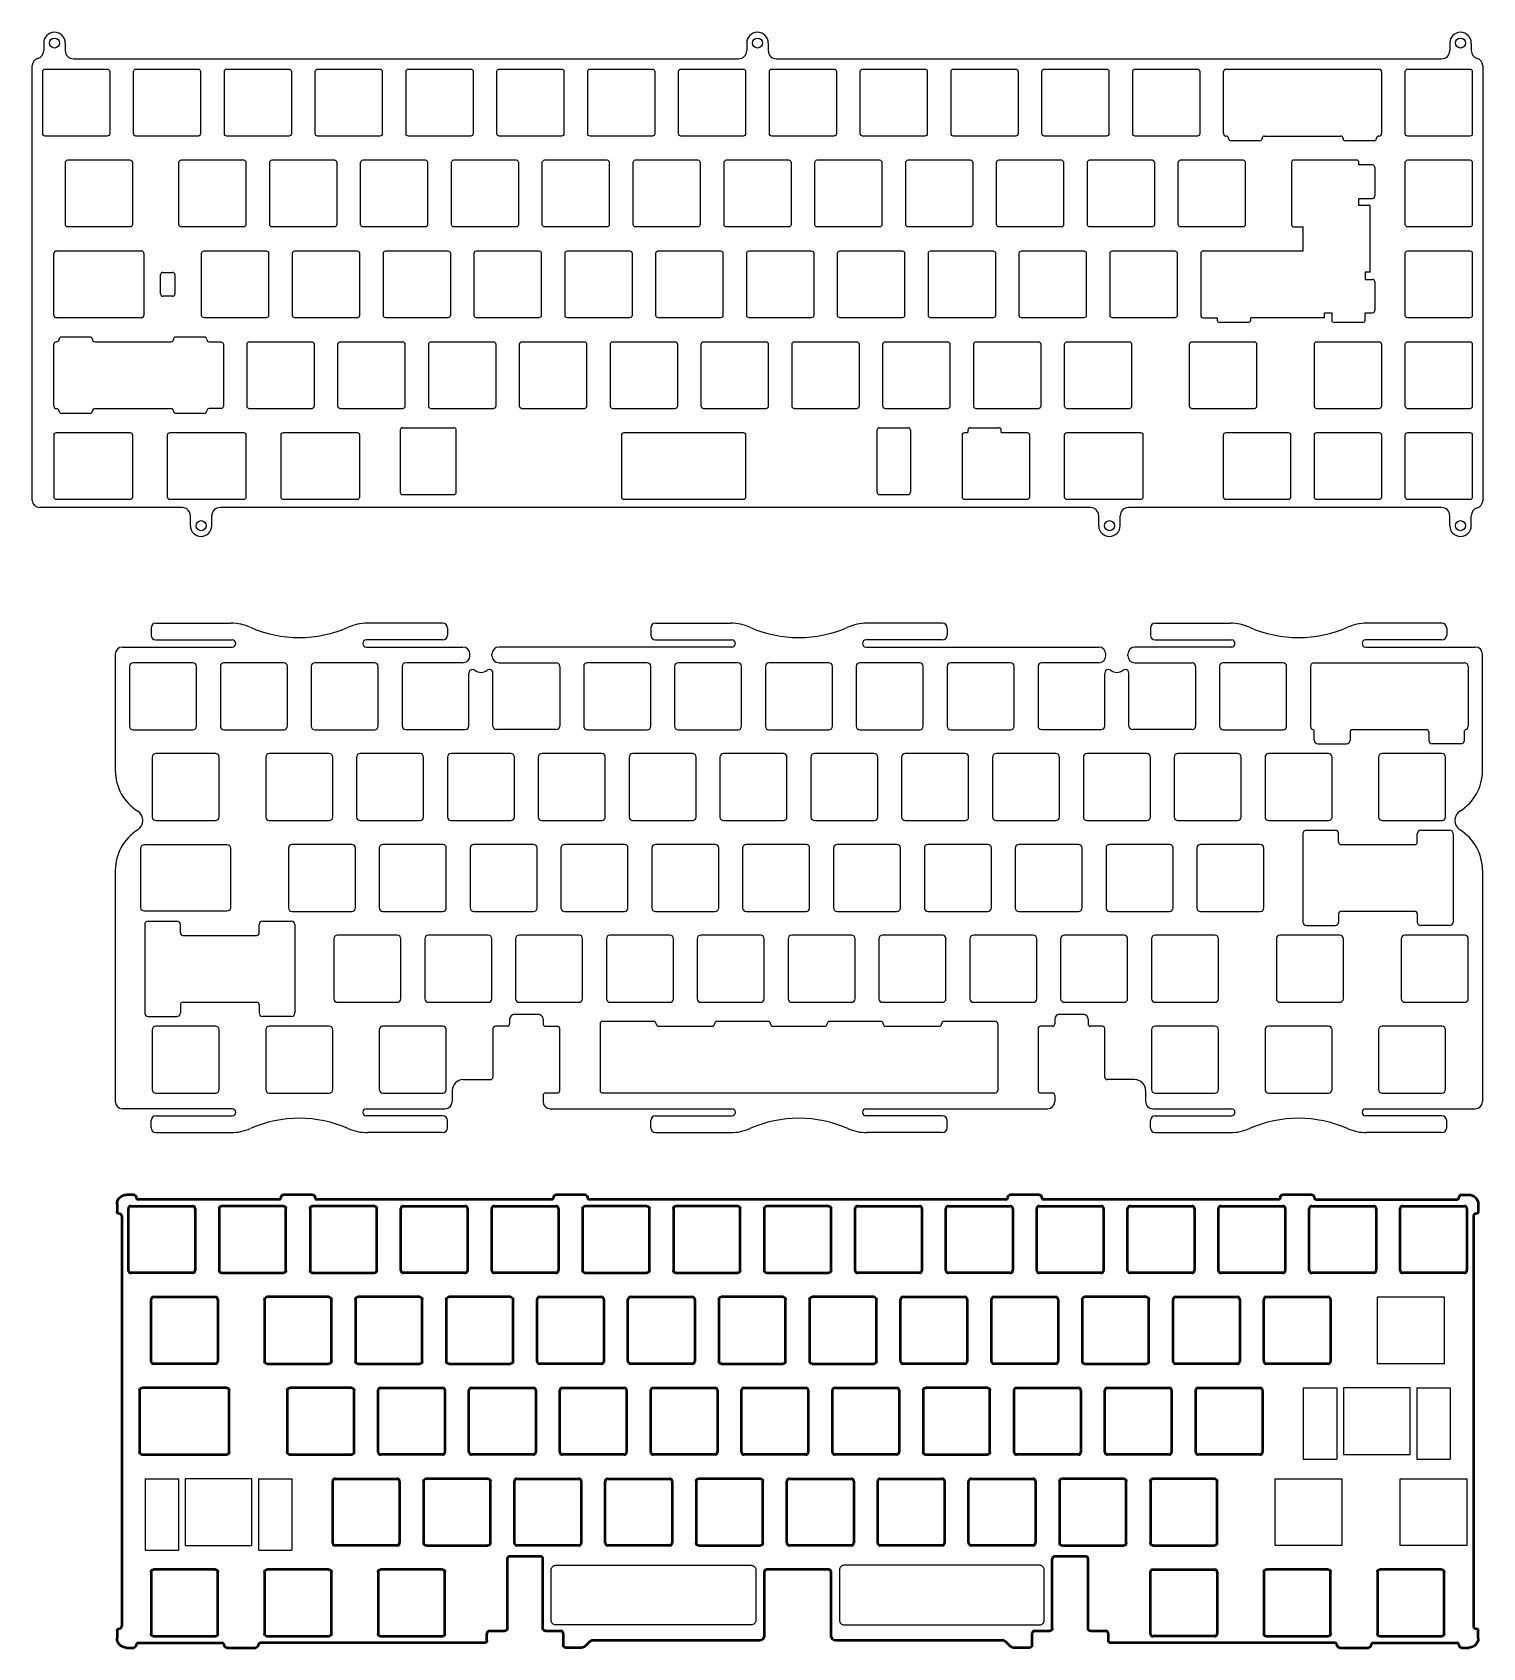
# Model space of a CAD drawing. Header units: millimetres. Extents: x 317 to 621, y 129 to 468.
import ezdxf

# ---------------------------------------------------------------- set-up
doc = ezdxf.new("R2010")
doc.units = ezdxf.units.MM
doc.header["$LTSCALE"] = 0.75
doc.layers.add('Visible', color=7, linetype='Continuous', lineweight=50)

msp = doc.modelspace()

# ---------------------------------------------------------------- linework, layer by layer
at = {"color": 5}
for p, q in [((319.61, 465.55), (319.61, 464)), ((324.11, 465.55), (324.11, 464)), ((467.03, 465.55), (467.03, 464)), ((471.53, 465.55), (471.53, 464)), ((614.46, 465.55), (614.46, 464)), ((618.96, 465.55), (618.96, 464)), ((317.21, 369.65), (317.21, 460.86)), ((325.86, 462.25), (465.28, 462.25)), ((473.28, 462.25), (612.71, 462.25)), ((621.36, 460.86), (621.36, 425.5)), ((567.01, 446.55), (567.01, 459.55)), ((567.51, 460.05), (599.66, 460.05)), ((600.16, 459.55), (600.16, 446.55)), ((567.51, 446.05), (567.58, 446.05)), ((568.08, 445.55), (568.08, 445.55)), ((574.58, 445.05), (568.58, 445.05)), ((575.08, 445.55), (575.08, 445.55)), ((575.58, 446.05), (591.58, 446.05)), ((592.08, 445.55), (592.08, 445.55)), ((598.58, 445.05), (592.58, 445.05)), ((599.08, 445.55), (599.08, 445.55)), ((599.58, 446.05), (599.66, 446.05)), ((581.29, 440.5), (581.29, 427.5)), ((594.89, 441), (581.79, 441)), ((621.36, 425.5), (621.36, 385.35)), ((321.74, 408.45), (321.74, 421.45)), ((322.24, 421.95), (340.1, 421.95)), ((340.6, 421.45), (340.6, 408.45)), ((562.24, 421.45), (562.24, 408.45)), ((344.1, 412.95), (344.1, 416.95)), ((344.6, 417.45), (346.6, 417.45)), ((347.1, 416.95), (347.1, 412.95)), ((346.6, 412.45), (344.6, 412.45)), ((340.1, 407.95), (322.24, 407.95)), ((329.31, 403.9), (323.31, 403.9)), ((353.31, 403.9), (347.31, 403.9)), ((321.74, 389.4), (321.74, 402.4)), ((322.24, 402.9), (322.31, 402.9)), ((330.31, 402.9), (346.31, 402.9)), ((354.31, 402.9), (356.77, 402.9)), ((322.24, 388.9), (322.31, 388.9)), ((322.81, 388.4), (322.81, 388.4)), ((329.31, 387.9), (323.31, 387.9)), ((329.81, 388.4), (329.81, 388.4)), ((330.31, 388.9), (346.31, 388.9)), ((346.81, 388.4), (346.81, 388.4)), ((353.31, 387.9), (347.31, 387.9)), ((353.81, 388.4), (353.81, 388.4)), ((394.35, 384.38), (394.35, 371.38)), ((394.85, 384.88), (405.61, 384.88)), ((406.11, 371.38), (406.11, 384.38)), ((494.35, 371.38), (494.35, 384.38)), ((494.85, 384.88), (500.85, 384.88)), ((501.35, 384.38), (501.35, 371.38)), ((513.41, 384.38), (513.41, 383.88)), ((513.91, 384.88), (519.91, 384.88)), ((520.41, 383.88), (520.41, 384.38)), ((621.36, 385.35), (621.36, 369.54)), ((394.85, 370.88), (405.61, 370.88)), ((494.85, 370.88), (500.85, 370.88)), ((348.6, 368.15), (318.71, 368.15)), ((350.35, 364.35), (350.35, 366.4)), ((354.85, 364.35), (354.85, 366.4)), ((539.09, 368.15), (356.6, 368.15)), ((540.84, 364.35), (540.84, 366.4)), ((545.34, 364.35), (545.34, 366.4)), ((612.71, 368.15), (547.09, 368.15)), ((614.46, 364.35), (614.46, 366.4)), ((618.96, 364.35), (618.96, 366.4))]:
    msp.add_line(p, q, dxfattribs=at)
at = {"color": 5, "linetype": 'Continuous'}
for p, q in [((595.39, 439.98), (595.39, 440.5)), ((598.24, 439.98), (595.39, 439.98)), ((598.74, 439.48), (598.74, 433.48)), ((595.39, 431.48), (595.39, 432.98)), ((595.39, 432.98), (598.24, 432.98)), ((597.74, 431.48), (595.39, 431.48)), ((597.74, 417.48), (597.74, 431.48)), ((581.79, 427), (583.74, 427)), ((583.74, 421.95), (583.74, 427)), ((562.74, 421.95), (583.74, 421.95)), ((597.74, 417.48), (596.7, 417.48)), ((596.7, 417.48), (596.7, 415.98)), ((597.74, 417.48), (597.74, 417.48)), ((596.7, 415.98), (598.24, 415.98)), ((598.74, 415.48), (598.74, 409.48)), ((562.74, 407.95), (565.7, 407.95)), ((565.7, 407.95), (565.7, 407.45)), ((572.2, 406.95), (566.2, 406.95)), ((572.7, 407.45), (572.7, 407.95)), ((588.2, 407.95), (572.7, 407.95)), ((588.2, 407.95), (588.2, 408.98)), ((588.2, 408.98), (589.7, 408.98)), ((589.7, 408.98), (589.7, 407.45)), ((596.2, 406.95), (590.2, 406.95)), ((596.7, 408.98), (598.24, 408.98)), ((596.7, 407.45), (596.7, 408.98))]:
    msp.add_line(p, q, dxfattribs=at)
for p, q in [((342.11, 342.89), (342.11, 341.39)), ((343.11, 343.89), (358.9, 343.89)), ((403.26, 343.89), (387.47, 343.89)), ((404.26, 342.89), (404.26, 341.39)), ((446.89, 342.89), (446.89, 341.39)), ((447.89, 343.89), (463.68, 343.89)), ((508.04, 343.89), (492.24, 343.89)), ((509.04, 342.89), (509.04, 341.39)), ((551.66, 342.89), (551.66, 341.39)), ((552.66, 343.89), (568.45, 343.89)), ((612.81, 343.89), (597.02, 343.89)), ((613.81, 342.89), (613.81, 341.39)), ((336.11, 338.89), (359.11, 338.89)), ((343.11, 340.39), (359.11, 340.39)), ((359.86, 339.64), (359.86, 339.64)), ((386.51, 339.64), (386.51, 339.64)), ((403.26, 340.39), (387.26, 340.39)), ((387.26, 338.89), (407.49, 338.89)), ((463.89, 338.89), (415.09, 338.89)), ((447.89, 340.39), (463.89, 340.39)), ((464.64, 339.64), (464.64, 339.64)), ((491.29, 339.64), (491.29, 339.64)), ((508.04, 340.39), (492.04, 340.39)), ((492.04, 338.89), (540.84, 338.89)), ((568.66, 338.89), (548.44, 338.89)), ((552.66, 340.39), (568.66, 340.39)), ((569.41, 339.64), (569.41, 339.64)), ((596.06, 339.64), (596.06, 339.64)), ((612.81, 340.39), (596.81, 340.39)), ((596.81, 338.89), (619.81, 338.89)), ((334.61, 337.39), (334.61, 312.98)), ((407.49, 335.59), (395.51, 335.59)), ((408.99, 337.09), (408.99, 337.39)), ((413.59, 337.09), (413.59, 337.39)), ((415.09, 335.59), (427.06, 335.59)), ((540.84, 335.59), (528.86, 335.59)), ((542.34, 337.09), (542.34, 337.39)), ((546.94, 337.09), (546.94, 337.39)), ((548.44, 335.59), (560.41, 335.59)), ((621.31, 312.98), (621.31, 337.39)), ((394.76, 334.84), (394.76, 322.34)), ((408.76, 322.34), (408.76, 333.44)), ((409.51, 334.19), (409.54, 334.19)), ((413.06, 334.19), (413.03, 334.19)), ((413.81, 322.34), (413.81, 333.44)), ((427.81, 334.84), (427.81, 322.34)), ((528.11, 334.84), (528.11, 322.34)), ((542.11, 322.34), (542.11, 333.44)), ((542.86, 334.19), (542.89, 334.19)), ((546.41, 334.19), (546.38, 334.19)), ((547.16, 322.34), (547.16, 333.44)), ((561.16, 334.84), (561.16, 322.34)), ((585.26, 334.84), (585.26, 322.31)), ((618.31, 334.84), (618.31, 322.31)), ((395.51, 321.59), (408.01, 321.59)), ((427.06, 321.59), (414.56, 321.59)), ((528.86, 321.59), (541.36, 321.59)), ((560.41, 321.59), (547.91, 321.59)), ((586.04, 319.34), (586.04, 321.31)), ((593.54, 321.09), (593.54, 319.34)), ((610.04, 321.09), (610.04, 319.34)), ((617.54, 319.34), (617.54, 321.31)), ((591.15, 297.99), (591.15, 299.74)), ((607.65, 297.99), (607.65, 299.74)), ((608.4, 300.49), (614.4, 300.49)), ((334.61, 292.09), (334.61, 243.59)), ((621.31, 292.09), (621.31, 243.59)), ((365.52, 281.44), (371.52, 281.44)), ((591.15, 282.99), (591.15, 281.24)), ((607.65, 282.99), (607.65, 281.24)), ((348.27, 278.94), (348.27, 280.69)), ((364.77, 278.94), (364.77, 280.69)), ((348.27, 263.94), (348.27, 262.19)), ((364.77, 263.94), (364.77, 262.19)), ((417.31, 260.89), (417.31, 259.89)), ((424.31, 260.89), (424.31, 259.89)), ((531.61, 260.89), (531.61, 259.89)), ((538.61, 260.89), (538.61, 259.89)), ((413.81, 258.89), (413.81, 248.69)), ((416.81, 259.39), (414.31, 259.39)), ((424.81, 259.39), (427.31, 259.39)), ((427.81, 245.89), (427.81, 258.89)), ((436.27, 259.89), (436.27, 245.89)), ((447.53, 260.39), (436.77, 260.39)), ((448.03, 259.89), (448.03, 259.89)), ((448.53, 259.39), (459.77, 259.39)), ((460.27, 259.89), (460.27, 259.89)), ((471.53, 260.39), (460.77, 260.39)), ((472.03, 259.89), (472.03, 259.89)), ((472.53, 259.39), (483.39, 259.39)), ((483.89, 259.89), (483.89, 259.89)), ((495.15, 260.39), (484.39, 260.39)), ((495.65, 259.89), (495.65, 259.89)), ((496.15, 259.39), (507.39, 259.39)), ((507.89, 259.89), (507.89, 259.89)), ((519.15, 260.39), (508.39, 260.39)), ((519.65, 259.89), (519.65, 245.89)), ((528.11, 258.89), (528.11, 245.89)), ((531.11, 259.39), (528.61, 259.39)), ((541.61, 259.39), (539.11, 259.39)), ((542.11, 248.69), (542.11, 258.89)), ((407.56, 248.19), (413.31, 248.19)), ((548.36, 248.19), (542.61, 248.19)), ((405.26, 245.89), (405.26, 243.59)), ((424.31, 244.89), (424.31, 243.59)), ((424.81, 245.39), (427.31, 245.39)), ((436.77, 245.39), (519.15, 245.39)), ((528.61, 245.39), (531.11, 245.39)), ((531.61, 244.89), (531.61, 243.59)), ((550.66, 245.89), (550.66, 243.59)), ((359.11, 242.09), (336.11, 242.09)), ((343.11, 240.59), (359.11, 240.59)), ((359.86, 241.34), (359.86, 241.34)), ((386.51, 241.34), (386.51, 241.34)), ((387.26, 242.09), (403.76, 242.09)), ((403.26, 240.59), (387.26, 240.59)), ((425.81, 242.09), (463.89, 242.09)), ((447.89, 240.59), (463.89, 240.59)), ((464.64, 241.34), (464.64, 241.34)), ((491.29, 241.34), (491.29, 241.34)), ((492.04, 242.09), (530.11, 242.09)), ((508.04, 240.59), (492.04, 240.59)), ((552.16, 242.09), (568.66, 242.09)), ((552.66, 240.59), (568.66, 240.59)), ((569.41, 241.34), (569.41, 241.34)), ((596.06, 241.34), (596.06, 241.34)), ((596.81, 242.09), (619.81, 242.09)), ((612.81, 240.59), (596.81, 240.59)), ((342.11, 238.09), (342.11, 239.59)), ((404.26, 238.09), (404.26, 239.59)), ((446.89, 238.09), (446.89, 239.59)), ((509.04, 238.09), (509.04, 239.59)), ((551.66, 238.09), (551.66, 239.59)), ((613.81, 238.09), (613.81, 239.59)), ((343.11, 237.09), (358.9, 237.09)), ((403.26, 237.09), (387.47, 237.09)), ((447.89, 237.09), (463.68, 237.09)), ((508.04, 237.09), (492.24, 237.09)), ((552.66, 237.09), (568.45, 237.09)), ((612.81, 237.09), (597.02, 237.09))]:
    msp.add_line(p, q)
at = {"linetype": 'Continuous'}
for p, q in [((586.01, 335.59), (617.56, 335.59)), ((586.79, 318.59), (592.79, 318.59)), ((594.04, 321.59), (609.54, 321.59)), ((616.79, 318.59), (610.79, 318.59)), ((583.65, 299.74), (583.65, 281.24)), ((584.4, 300.49), (590.4, 300.49)), ((615.15, 299.74), (615.15, 281.24)), ((591.65, 297.49), (607.15, 297.49)), ((341.52, 281.44), (347.52, 281.44)), ((591.65, 283.49), (607.15, 283.49)), ((340.77, 280.69), (340.77, 262.19)), ((348.77, 278.44), (364.27, 278.44)), ((372.27, 280.69), (372.27, 262.19)), ((584.4, 280.49), (590.4, 280.49)), ((614.4, 280.49), (608.4, 280.49)), ((348.77, 264.44), (364.27, 264.44)), ((341.52, 261.44), (347.52, 261.44)), ((371.52, 261.44), (365.52, 261.44)), ((418.31, 261.89), (423.31, 261.89)), ((532.61, 261.89), (537.61, 261.89))]:
    msp.add_line(p, q, dxfattribs=at)
at = {"color": 5, "linetype": 'Continuous', "lineweight": 25}
for p, q in [((599.28, 202.62), (613.28, 202.62)), ((599.28, 188.62), (599.28, 202.62)), ((613.28, 202.62), (613.28, 188.62)), ((613.28, 188.62), (599.28, 188.62)), ((583.74, 183.57), (590.74, 183.57)), ((583.74, 183.57), (583.74, 168.6)), ((590.74, 183.57), (590.74, 168.6)), ((606.14, 183.57), (592.14, 183.57)), ((592.14, 183.57), (592.14, 169.57)), ((606.14, 169.57), (606.14, 183.57)), ((607.54, 183.57), (614.54, 183.57)), ((607.54, 183.57), (607.54, 168.6)), ((614.54, 183.57), (614.54, 168.6)), ((592.14, 169.57), (606.14, 169.57)), ((583.74, 168.6), (590.74, 168.6)), ((607.54, 168.6), (614.54, 168.6)), ((340.85, 164.52), (340.85, 149.55)), ((340.85, 164.52), (347.85, 164.52)), ((347.85, 164.52), (347.85, 149.55)), ((363.25, 164.52), (349.25, 164.52)), ((349.25, 164.52), (349.25, 150.52)), ((363.25, 150.52), (363.25, 164.52)), ((364.65, 164.52), (371.65, 164.52)), ((364.65, 164.52), (364.65, 149.55)), ((371.65, 164.52), (371.65, 149.55)), ((380.21, 164.52), (394.21, 164.52)), ((380.21, 150.52), (380.21, 164.52)), ((394.21, 164.52), (394.21, 150.52)), ((577.85, 164.52), (591.85, 164.52)), ((577.85, 150.52), (577.85, 164.52)), ((591.85, 164.52), (591.85, 150.52)), ((604.05, 164.52), (618.05, 164.52)), ((604.05, 150.52), (604.05, 164.52)), ((618.05, 164.52), (618.05, 150.52)), ((340.85, 149.55), (347.85, 149.55)), ((349.25, 150.52), (363.25, 150.52)), ((364.65, 149.55), (371.65, 149.55)), ((394.21, 150.52), (380.21, 150.52)), ((591.85, 150.52), (577.85, 150.52)), ((618.05, 150.52), (604.05, 150.52))]:
    msp.add_line(p, q, dxfattribs=at)
at = {"color": 5}
for points in [[(319.88, 460.08), (332.93, 460.08, -0.414214), (333.43, 459.58), (333.43, 446.53, -0.414214), (332.93, 446.03), (319.88, 446.03, -0.414214), (319.38, 446.53), (319.38, 459.58, -0.414214)], [(338.93, 460.08), (351.98, 460.08, -0.414214), (352.48, 459.58), (352.48, 446.53, -0.414214), (351.98, 446.03), (338.93, 446.03, -0.414214), (338.43, 446.53), (338.43, 459.58, -0.414214)], [(357.98, 460.08), (371.03, 460.08, -0.414214), (371.53, 459.58), (371.53, 446.53, -0.414214), (371.03, 446.03), (357.98, 446.03, -0.414214), (357.48, 446.53), (357.48, 459.58, -0.414214)], [(377.03, 460.08), (390.08, 460.08, -0.414214), (390.58, 459.58), (390.58, 446.53, -0.414214), (390.08, 446.03), (377.03, 446.03, -0.414214), (376.53, 446.53), (376.53, 459.58, -0.414214)], [(396.08, 460.08), (409.13, 460.08, -0.414214), (409.63, 459.58), (409.63, 446.53, -0.414214), (409.13, 446.03), (396.08, 446.03, -0.414214), (395.58, 446.53), (395.58, 459.58, -0.414214)], [(415.13, 460.08), (428.18, 460.08, -0.414214), (428.68, 459.58), (428.68, 446.53, -0.414214), (428.18, 446.03), (415.13, 446.03, -0.414214), (414.63, 446.53), (414.63, 459.58, -0.414214)], [(434.18, 460.08), (447.23, 460.08, -0.414214), (447.73, 459.58), (447.73, 446.53, -0.414214), (447.23, 446.03), (434.18, 446.03, -0.414214), (433.68, 446.53), (433.68, 459.58, -0.414214)], [(453.23, 460.08), (466.28, 460.08, -0.414214), (466.78, 459.58), (466.78, 446.53, -0.414214), (466.28, 446.03), (453.23, 446.03, -0.414214), (452.73, 446.53), (452.73, 459.58, -0.414214)], [(472.28, 460.08), (485.33, 460.08, -0.414214), (485.83, 459.58), (485.83, 446.53, -0.414214), (485.33, 446.03), (472.28, 446.03, -0.414214), (471.78, 446.53), (471.78, 459.58, -0.414214)], [(491.33, 460.08), (504.38, 460.08, -0.414214), (504.88, 459.58), (504.88, 446.53, -0.414214), (504.38, 446.03), (491.33, 446.03, -0.414214), (490.83, 446.53), (490.83, 459.58, -0.414214)], [(510.38, 460.08), (523.43, 460.08, -0.414214), (523.93, 459.58), (523.93, 446.53, -0.414214), (523.43, 446.03), (510.38, 446.03, -0.414214), (509.88, 446.53), (509.88, 459.58, -0.414214)], [(529.43, 460.08), (542.48, 460.08, -0.414214), (542.98, 459.58), (542.98, 446.53, -0.414214), (542.48, 446.03), (529.43, 446.03, -0.414214), (528.93, 446.53), (528.93, 459.58, -0.414214)], [(548.48, 460.08), (561.53, 460.08, -0.414214), (562.03, 459.58), (562.03, 446.53, -0.414214), (561.53, 446.03), (548.48, 446.03, -0.414214), (547.98, 446.53), (547.98, 459.58, -0.414214)], [(605.63, 460.08), (618.68, 460.08, -0.414214), (619.18, 459.58), (619.18, 446.53, -0.414214), (618.68, 446.03), (605.63, 446.03, -0.414214), (605.13, 446.53), (605.13, 459.58, -0.414214)], [(324.64, 441.03), (337.69, 441.03, -0.414214), (338.19, 440.53), (338.19, 427.48, -0.414214), (337.69, 426.98), (324.64, 426.98, -0.414214), (324.14, 427.48), (324.14, 440.53, -0.414214)], [(348.46, 441.03), (361.51, 441.03, -0.414214), (362.01, 440.53), (362.01, 427.48, -0.414214), (361.51, 426.98), (348.46, 426.98, -0.414214), (347.96, 427.48), (347.96, 440.53, -0.414214)], [(367.51, 441.03), (380.56, 441.03, -0.414214), (381.06, 440.53), (381.06, 427.48, -0.414214), (380.56, 426.98), (367.51, 426.98, -0.414214), (367.01, 427.48), (367.01, 440.53, -0.414214)], [(386.56, 441.03), (399.61, 441.03, -0.414214), (400.11, 440.53), (400.11, 427.48, -0.414214), (399.61, 426.98), (386.56, 426.98, -0.414214), (386.06, 427.48), (386.06, 440.53, -0.414214)], [(405.61, 441.03), (418.66, 441.03, -0.414214), (419.16, 440.53), (419.16, 427.48, -0.414214), (418.66, 426.98), (405.61, 426.98, -0.414214), (405.11, 427.48), (405.11, 440.53, -0.414214)], [(424.66, 441.03), (437.71, 441.03, -0.414214), (438.21, 440.53), (438.21, 427.48, -0.414214), (437.71, 426.98), (424.66, 426.98, -0.414214), (424.16, 427.48), (424.16, 440.53, -0.414214)], [(443.71, 441.03), (456.76, 441.03, -0.414214), (457.26, 440.53), (457.26, 427.48, -0.414214), (456.76, 426.98), (443.71, 426.98, -0.414214), (443.21, 427.48), (443.21, 440.53, -0.414214)], [(462.76, 441.03), (475.81, 441.03, -0.414214), (476.31, 440.53), (476.31, 427.48, -0.414214), (475.81, 426.98), (462.76, 426.98, -0.414214), (462.26, 427.48), (462.26, 440.53, -0.414214)], [(481.81, 441.03), (494.86, 441.03, -0.414214), (495.36, 440.53), (495.36, 427.48, -0.414214), (494.86, 426.98), (481.81, 426.98, -0.414214), (481.31, 427.48), (481.31, 440.53, -0.414214)], [(500.86, 441.03), (513.91, 441.03, -0.414214), (514.41, 440.53), (514.41, 427.48, -0.414214), (513.91, 426.98), (500.86, 426.98, -0.414214), (500.36, 427.48), (500.36, 440.53, -0.414214)], [(519.91, 441.03), (532.96, 441.03, -0.414214), (533.46, 440.53), (533.46, 427.48, -0.414214), (532.96, 426.98), (519.91, 426.98, -0.414214), (519.41, 427.48), (519.41, 440.53, -0.414214)], [(538.96, 441.03), (552.01, 441.03, -0.414214), (552.51, 440.53), (552.51, 427.48, -0.414214), (552.01, 426.98), (538.96, 426.98, -0.414214), (538.46, 427.48), (538.46, 440.53, -0.414214)], [(558.01, 441.03), (571.06, 441.03, -0.414214), (571.56, 440.53), (571.56, 427.48, -0.414214), (571.06, 426.98), (558.01, 426.98, -0.414214), (557.51, 427.48), (557.51, 440.53, -0.414214)], [(605.63, 441.03), (618.68, 441.03, -0.414214), (619.18, 440.53), (619.18, 427.48, -0.414214), (618.68, 426.98), (605.63, 426.98, -0.414214), (605.13, 427.48), (605.13, 440.53, -0.414214)], [(353.22, 421.98), (366.27, 421.98, -0.414214), (366.77, 421.48), (366.77, 408.43, -0.414214), (366.27, 407.93), (353.22, 407.93, -0.414214), (352.72, 408.43), (352.72, 421.48, -0.414214)], [(372.27, 421.98), (385.32, 421.98, -0.414214), (385.82, 421.48), (385.82, 408.43, -0.414214), (385.32, 407.93), (372.27, 407.93, -0.414214), (371.77, 408.43), (371.77, 421.48, -0.414214)], [(391.32, 421.98), (404.37, 421.98, -0.414214), (404.87, 421.48), (404.87, 408.43, -0.414214), (404.37, 407.93), (391.32, 407.93, -0.414214), (390.82, 408.43), (390.82, 421.48, -0.414214)], [(410.37, 421.98), (423.42, 421.98, -0.414214), (423.92, 421.48), (423.92, 408.43, -0.414214), (423.42, 407.93), (410.37, 407.93, -0.414214), (409.87, 408.43), (409.87, 421.48, -0.414214)], [(429.42, 421.98), (442.47, 421.98, -0.414214), (442.97, 421.48), (442.97, 408.43, -0.414214), (442.47, 407.93), (429.42, 407.93, -0.414214), (428.92, 408.43), (428.92, 421.48, -0.414214)], [(448.47, 421.98), (461.52, 421.98, -0.414214), (462.02, 421.48), (462.02, 408.43, -0.414214), (461.52, 407.93), (448.47, 407.93, -0.414214), (447.97, 408.43), (447.97, 421.48, -0.414214)], [(467.52, 421.98), (480.57, 421.98, -0.414214), (481.07, 421.48), (481.07, 408.43, -0.414214), (480.57, 407.93), (467.52, 407.93, -0.414214), (467.02, 408.43), (467.02, 421.48, -0.414214)], [(486.57, 421.98), (499.62, 421.98, -0.414214), (500.12, 421.48), (500.12, 408.43, -0.414214), (499.62, 407.93), (486.57, 407.93, -0.414214), (486.07, 408.43), (486.07, 421.48, -0.414214)], [(505.62, 421.98), (518.67, 421.98, -0.414214), (519.17, 421.48), (519.17, 408.43, -0.414214), (518.67, 407.93), (505.62, 407.93, -0.414214), (505.12, 408.43), (505.12, 421.48, -0.414214)], [(524.67, 421.98), (537.72, 421.98, -0.414214), (538.22, 421.48), (538.22, 408.43, -0.414214), (537.72, 407.93), (524.67, 407.93, -0.414214), (524.17, 408.43), (524.17, 421.48, -0.414214)], [(543.72, 421.98), (556.77, 421.98, -0.414214), (557.27, 421.48), (557.27, 408.43, -0.414214), (556.77, 407.93), (543.72, 407.93, -0.414214), (543.22, 408.43), (543.22, 421.48, -0.414214)], [(605.63, 421.98), (618.68, 421.98, -0.414214), (619.18, 421.48), (619.18, 408.43, -0.414214), (618.68, 407.93), (605.63, 407.93, -0.414214), (605.13, 408.43), (605.13, 421.48, -0.414214)], [(362.74, 402.93), (375.79, 402.93, -0.414214), (376.29, 402.43), (376.29, 389.38, -0.414214), (375.79, 388.88), (362.74, 388.88, -0.414214), (362.24, 389.38), (362.24, 402.43, -0.414214)], [(381.79, 402.93), (394.84, 402.93, -0.414214), (395.34, 402.43), (395.34, 389.38, -0.414214), (394.84, 388.88), (381.79, 388.88, -0.414214), (381.29, 389.38), (381.29, 402.43, -0.414214)], [(400.84, 402.93), (413.89, 402.93, -0.414214), (414.39, 402.43), (414.39, 389.38, -0.414214), (413.89, 388.88), (400.84, 388.88, -0.414214), (400.34, 389.38), (400.34, 402.43, -0.414214)], [(419.89, 402.93), (432.94, 402.93, -0.414214), (433.44, 402.43), (433.44, 389.38, -0.414214), (432.94, 388.88), (419.89, 388.88, -0.414214), (419.39, 389.38), (419.39, 402.43, -0.414214)], [(438.94, 402.93), (451.99, 402.93, -0.414214), (452.49, 402.43), (452.49, 389.38, -0.414214), (451.99, 388.88), (438.94, 388.88, -0.414214), (438.44, 389.38), (438.44, 402.43, -0.414214)], [(457.99, 402.93), (471.04, 402.93, -0.414214), (471.54, 402.43), (471.54, 389.38, -0.414214), (471.04, 388.88), (457.99, 388.88, -0.414214), (457.49, 389.38), (457.49, 402.43, -0.414214)], [(477.04, 402.93), (490.09, 402.93, -0.414214), (490.59, 402.43), (490.59, 389.38, -0.414214), (490.09, 388.88), (477.04, 388.88, -0.414214), (476.54, 389.38), (476.54, 402.43, -0.414214)], [(496.09, 402.93), (509.14, 402.93, -0.414214), (509.64, 402.43), (509.64, 389.38, -0.414214), (509.14, 388.88), (496.09, 388.88, -0.414214), (495.59, 389.38), (495.59, 402.43, -0.414214)], [(515.14, 402.93), (528.19, 402.93, -0.414214), (528.69, 402.43), (528.69, 389.38, -0.414214), (528.19, 388.88), (515.14, 388.88, -0.414214), (514.64, 389.38), (514.64, 402.43, -0.414214)], [(534.19, 402.93), (547.24, 402.93, -0.414214), (547.74, 402.43), (547.74, 389.38, -0.414214), (547.24, 388.88), (534.19, 388.88, -0.414214), (533.69, 389.38), (533.69, 402.43, -0.414214)], [(560.39, 402.93), (573.44, 402.93, -0.414214), (573.94, 402.43), (573.94, 389.38, -0.414214), (573.44, 388.88), (560.39, 388.88, -0.414214), (559.89, 389.38), (559.89, 402.43, -0.414214)], [(586.58, 402.93), (599.63, 402.93, -0.414214), (600.13, 402.43), (600.13, 389.38, -0.414214), (599.63, 388.88), (586.58, 388.88, -0.414214), (586.08, 389.38), (586.08, 402.43, -0.414214)], [(605.63, 402.93), (618.68, 402.93, -0.414214), (619.18, 402.43), (619.18, 389.38, -0.414214), (618.68, 388.88), (605.63, 388.88, -0.414214), (605.13, 389.38), (605.13, 402.43, -0.414214)], [(567.53, 383.88), (580.58, 383.88, -0.414214), (581.08, 383.38), (581.08, 370.33, -0.414214), (580.58, 369.83), (567.53, 369.83, -0.414214), (567.03, 370.33), (567.03, 383.38, -0.414214)], [(586.58, 383.88), (599.63, 383.88, -0.414214), (600.13, 383.38), (600.13, 370.33, -0.414214), (599.63, 369.83), (586.58, 369.83, -0.414214), (586.08, 370.33), (586.08, 383.38, -0.414214)], [(605.63, 383.88), (618.68, 383.88, -0.414214), (619.18, 383.38), (619.18, 370.33, -0.414214), (618.68, 369.83), (605.63, 369.83, -0.414214), (605.13, 370.33), (605.13, 383.38, -0.414214)], [(426.98, 146.36), (467.93, 146.36, -0.414214), (468.93, 145.36), (468.93, 134.87, -0.414214), (467.93, 133.87), (426.98, 133.87, -0.414214), (425.98, 134.87), (425.98, 145.36, -0.414214)], [(528.41, 146.36), (487.47, 146.36, 0.414214), (486.47, 145.36), (486.47, 134.87, 0.414214), (487.47, 133.87), (528.41, 133.87, 0.414214), (529.41, 134.87), (529.41, 145.36, 0.414214)]]:
    msp.add_lwpolyline(points, format="xyb", close=True, dxfattribs=at)
for points in [[(356.77, 402.9, -0.414214), (357.27, 402.4), (357.27, 389.4, -0.414214), (356.77, 388.9), (354.31, 388.9)], [(337.69, 369.83), (322.26, 369.83, -0.414214), (321.76, 370.33), (321.76, 383.38, -0.414214), (322.26, 383.88)], [(322.26, 383.88), (337.69, 383.88, -0.414214), (338.19, 383.38), (338.19, 370.33, -0.414214), (337.69, 369.83)], [(361.51, 369.83), (346.08, 369.83, -0.414214), (345.58, 370.33), (345.58, 383.38, -0.414214), (346.08, 383.88)], [(346.08, 383.88), (361.51, 383.88, -0.414214), (362.01, 383.38), (362.01, 370.33, -0.414214), (361.51, 369.83)], [(385.32, 369.83), (369.89, 369.83, -0.414214), (369.39, 370.33), (369.39, 383.38, -0.414214), (369.89, 383.88)], [(369.89, 383.88), (385.32, 383.88, -0.414214), (385.82, 383.38), (385.82, 370.33, -0.414214), (385.32, 369.83)], [(466.28, 369.83), (441.32, 369.83, -0.414214), (440.82, 370.33), (440.82, 383.38, -0.414214), (441.32, 383.88), (466.28, 383.88)], [(466.28, 383.88, -0.414214), (466.78, 383.38), (466.78, 370.33, -0.414214), (466.28, 369.83)], [(520.41, 383.88), (525.81, 383.88, -0.414214), (526.31, 383.38), (526.31, 370.33, -0.414214), (525.81, 369.83), (512.76, 369.83, -0.414214), (512.26, 370.33), (512.26, 383.38, -0.414214), (512.76, 383.88), (513.41, 383.88)], [(534.19, 369.83, -0.414214), (533.69, 370.33), (533.69, 383.38, -0.414214), (534.19, 383.88)], [(534.19, 383.88), (549.62, 383.88, -0.414214), (550.12, 383.38), (550.12, 370.33, -0.414214), (549.62, 369.83), (534.19, 369.83)]]:
    msp.add_lwpolyline(points, format="xyb", dxfattribs=at)
for points in [[(338.34, 321.56), (350.89, 321.56, 0.414214), (351.64, 322.31), (351.64, 334.86, 0.414214), (350.89, 335.61), (338.34, 335.61, 0.414214), (337.59, 334.86), (337.59, 322.31, 0.414214)], [(357.39, 321.56), (369.94, 321.56, 0.414214), (370.69, 322.31), (370.69, 334.86, 0.414214), (369.94, 335.61), (357.39, 335.61, 0.414214), (356.64, 334.86), (356.64, 322.31, 0.414214)], [(376.44, 321.56), (388.99, 321.56, 0.414214), (389.74, 322.31), (389.74, 334.86, 0.414214), (388.99, 335.61), (376.44, 335.61, 0.414214), (375.69, 334.86), (375.69, 322.31, 0.414214)], [(433.59, 321.56), (446.14, 321.56, 0.414214), (446.89, 322.31), (446.89, 334.86, 0.414214), (446.14, 335.61), (433.59, 335.61, 0.414214), (432.84, 334.86), (432.84, 322.31, 0.414214)], [(452.64, 321.56), (465.19, 321.56, 0.414214), (465.94, 322.31), (465.94, 334.86, 0.414214), (465.19, 335.61), (452.64, 335.61, 0.414214), (451.89, 334.86), (451.89, 322.31, 0.414214)], [(471.69, 321.56), (484.24, 321.56, 0.414214), (484.99, 322.31), (484.99, 334.86, 0.414214), (484.24, 335.61), (471.69, 335.61, 0.414214), (470.94, 334.86), (470.94, 322.31, 0.414214)], [(490.74, 321.56), (503.29, 321.56, 0.414214), (504.04, 322.31), (504.04, 334.86, 0.414214), (503.29, 335.61), (490.74, 335.61, 0.414214), (489.99, 334.86), (489.99, 322.31, 0.414214)], [(509.79, 321.56), (522.34, 321.56, 0.414214), (523.09, 322.31), (523.09, 334.86, 0.414214), (522.34, 335.61), (509.79, 335.61, 0.414214), (509.04, 334.86), (509.04, 322.31, 0.414214)], [(566.94, 321.56), (579.49, 321.56, 0.414214), (580.24, 322.31), (580.24, 334.86, 0.414214), (579.49, 335.61), (566.94, 335.61, 0.414214), (566.19, 334.86), (566.19, 322.31, 0.414214)], [(343.1, 302.51), (355.65, 302.51, 0.414214), (356.4, 303.26), (356.4, 315.81, 0.414214), (355.65, 316.56), (343.1, 316.56, 0.414214), (342.35, 315.81), (342.35, 303.26, 0.414214)], [(366.91, 302.51), (379.46, 302.51, 0.414214), (380.21, 303.26), (380.21, 315.81, 0.414214), (379.46, 316.56), (366.91, 316.56, 0.414214), (366.16, 315.81), (366.16, 303.26, 0.414214)], [(385.96, 302.51), (398.51, 302.51, 0.414214), (399.26, 303.26), (399.26, 315.81, 0.414214), (398.51, 316.56), (385.96, 316.56, 0.414214), (385.21, 315.81), (385.21, 303.26, 0.414214)], [(405.01, 302.51), (417.56, 302.51, 0.414214), (418.31, 303.26), (418.31, 315.81, 0.414214), (417.56, 316.56), (405.01, 316.56, 0.414214), (404.26, 315.81), (404.26, 303.26, 0.414214)], [(424.06, 302.51), (436.61, 302.51, 0.414214), (437.36, 303.26), (437.36, 315.81, 0.414214), (436.61, 316.56), (424.06, 316.56, 0.414214), (423.31, 315.81), (423.31, 303.26, 0.414214)], [(443.11, 302.51), (455.66, 302.51, 0.414214), (456.41, 303.26), (456.41, 315.81, 0.414214), (455.66, 316.56), (443.11, 316.56, 0.414214), (442.36, 315.81), (442.36, 303.26, 0.414214)], [(462.16, 302.51), (474.71, 302.51, 0.414214), (475.46, 303.26), (475.46, 315.81, 0.414214), (474.71, 316.56), (462.16, 316.56, 0.414214), (461.41, 315.81), (461.41, 303.26, 0.414214)], [(481.21, 302.51), (493.76, 302.51, 0.414214), (494.51, 303.26), (494.51, 315.81, 0.414214), (493.76, 316.56), (481.21, 316.56, 0.414214), (480.46, 315.81), (480.46, 303.26, 0.414214)], [(500.26, 302.51), (512.81, 302.51, 0.414214), (513.56, 303.26), (513.56, 315.81, 0.414214), (512.81, 316.56), (500.26, 316.56, 0.414214), (499.51, 315.81), (499.51, 303.26, 0.414214)], [(519.31, 302.51), (531.86, 302.51, 0.414214), (532.61, 303.26), (532.61, 315.81, 0.414214), (531.86, 316.56), (519.31, 316.56, 0.414214), (518.56, 315.81), (518.56, 303.26, 0.414214)], [(538.36, 302.51), (550.91, 302.51, 0.414214), (551.66, 303.26), (551.66, 315.81, 0.414214), (550.91, 316.56), (538.36, 316.56, 0.414214), (537.61, 315.81), (537.61, 303.26, 0.414214)], [(557.41, 302.51), (569.96, 302.51, 0.414214), (570.71, 303.26), (570.71, 315.81, 0.414214), (569.96, 316.56), (557.41, 316.56, 0.414214), (556.66, 315.81), (556.66, 303.26, 0.414214)], [(576.46, 302.51), (589.01, 302.51, 0.414214), (589.76, 303.26), (589.76, 315.81, 0.414214), (589.01, 316.56), (576.46, 316.56, 0.414214), (575.71, 315.81), (575.71, 303.26, 0.414214)], [(600.27, 302.51), (612.82, 302.51, 0.414214), (613.57, 303.26), (613.57, 315.81, 0.414214), (612.82, 316.56), (600.27, 316.56, 0.414214), (599.52, 315.81), (599.52, 303.26, 0.414214)], [(339.97, 296.74, -0.414214), (340.74, 297.49), (358, 297.49, -0.391227), (358.78, 296.74), (358.78, 284.24, -0.391227), (358, 283.49), (340.74, 283.49, -0.391227), (339.97, 284.24)], [(371.67, 283.46), (384.22, 283.46, 0.414214), (384.97, 284.21), (384.97, 296.76, 0.414214), (384.22, 297.51), (371.67, 297.51, 0.414214), (370.92, 296.76), (370.92, 284.21, 0.414214)], [(390.72, 283.46), (403.27, 283.46, 0.414214), (404.02, 284.21), (404.02, 296.76, 0.414214), (403.27, 297.51), (390.72, 297.51, 0.414214), (389.97, 296.76), (389.97, 284.21, 0.414214)], [(409.77, 283.46), (422.32, 283.46, 0.414214), (423.07, 284.21), (423.07, 296.76, 0.414214), (422.32, 297.51), (409.77, 297.51, 0.414214), (409.02, 296.76), (409.02, 284.21, 0.414214)], [(428.82, 283.46), (441.37, 283.46, 0.414214), (442.12, 284.21), (442.12, 296.76, 0.414214), (441.37, 297.51), (428.82, 297.51, 0.414214), (428.07, 296.76), (428.07, 284.21, 0.414214)], [(447.87, 283.46), (460.42, 283.46, 0.414214), (461.17, 284.21), (461.17, 296.76, 0.414214), (460.42, 297.51), (447.87, 297.51, 0.414214), (447.12, 296.76), (447.12, 284.21, 0.414214)], [(466.92, 283.46), (479.47, 283.46, 0.414214), (480.22, 284.21), (480.22, 296.76, 0.414214), (479.47, 297.51), (466.92, 297.51, 0.414214), (466.17, 296.76), (466.17, 284.21, 0.414214)], [(485.97, 283.46), (498.52, 283.46, 0.414214), (499.27, 284.21), (499.27, 296.76, 0.414214), (498.52, 297.51), (485.97, 297.51, 0.414214), (485.22, 296.76), (485.22, 284.21, 0.414214)], [(505.02, 283.46), (517.57, 283.46, 0.414214), (518.32, 284.21), (518.32, 296.76, 0.414214), (517.57, 297.51), (505.02, 297.51, 0.414214), (504.27, 296.76), (504.27, 284.21, 0.414214)], [(524.07, 283.46), (536.62, 283.46, 0.414214), (537.37, 284.21), (537.37, 296.76, 0.414214), (536.62, 297.51), (524.07, 297.51, 0.414214), (523.32, 296.76), (523.32, 284.21, 0.414214)], [(543.12, 283.46), (555.67, 283.46, 0.414214), (556.42, 284.21), (556.42, 296.76, 0.414214), (555.67, 297.51), (543.12, 297.51, 0.414214), (542.37, 296.76), (542.37, 284.21, 0.414214)], [(562.17, 283.46), (574.72, 283.46, 0.414214), (575.47, 284.21), (575.47, 296.76, 0.414214), (574.72, 297.51), (562.17, 297.51, 0.414214), (561.42, 296.76), (561.42, 284.21, 0.414214)], [(381.2, 264.41), (393.75, 264.41, 0.414214), (394.5, 265.16), (394.5, 277.71, 0.414214), (393.75, 278.46), (381.2, 278.46, 0.414214), (380.45, 277.71), (380.45, 265.16, 0.414214)], [(400.25, 264.41), (412.8, 264.41, 0.414214), (413.55, 265.16), (413.55, 277.71, 0.414214), (412.8, 278.46), (400.25, 278.46, 0.414214), (399.5, 277.71), (399.5, 265.16, 0.414214)], [(419.3, 264.41), (431.85, 264.41, 0.414214), (432.6, 265.16), (432.6, 277.71, 0.414214), (431.85, 278.46), (419.3, 278.46, 0.414214), (418.55, 277.71), (418.55, 265.16, 0.414214)], [(438.35, 264.41), (450.9, 264.41, 0.414214), (451.65, 265.16), (451.65, 277.71, 0.414214), (450.9, 278.46), (438.35, 278.46, 0.414214), (437.6, 277.71), (437.6, 265.16, 0.414214)], [(457.4, 264.41), (469.95, 264.41, 0.414214), (470.7, 265.16), (470.7, 277.71, 0.414214), (469.95, 278.46), (457.4, 278.46, 0.414214), (456.65, 277.71), (456.65, 265.16, 0.414214)], [(476.45, 264.41), (489, 264.41, 0.414214), (489.75, 265.16), (489.75, 277.71, 0.414214), (489, 278.46), (476.45, 278.46, 0.414214), (475.7, 277.71), (475.7, 265.16, 0.414214)], [(495.5, 264.41), (508.05, 264.41, 0.414214), (508.8, 265.16), (508.8, 277.71, 0.414214), (508.05, 278.46), (495.5, 278.46, 0.414214), (494.75, 277.71), (494.75, 265.16, 0.414214)], [(514.55, 264.41), (527.1, 264.41, 0.414214), (527.85, 265.16), (527.85, 277.71, 0.414214), (527.1, 278.46), (514.55, 278.46, 0.414214), (513.8, 277.71), (513.8, 265.16, 0.414214)], [(533.6, 264.41), (546.15, 264.41, 0.414214), (546.9, 265.16), (546.9, 277.71, 0.414214), (546.15, 278.46), (533.6, 278.46, 0.414214), (532.85, 277.71), (532.85, 265.16, 0.414214)], [(552.65, 264.41), (565.2, 264.41, 0.414214), (565.95, 265.16), (565.95, 277.71, 0.414214), (565.2, 278.46), (552.65, 278.46, 0.414214), (551.9, 277.71), (551.9, 265.16, 0.414214)], [(578.84, 264.41), (591.39, 264.41, 0.414214), (592.14, 265.16), (592.14, 277.71, 0.414214), (591.39, 278.46), (578.84, 278.46, 0.414214), (578.09, 277.71), (578.09, 265.16, 0.414214)], [(605.04, 264.41), (617.59, 264.41, 0.414214), (618.34, 265.16), (618.34, 277.71, 0.414214), (617.59, 278.46), (605.04, 278.46, 0.414214), (604.29, 277.71), (604.29, 265.16, 0.414214)], [(343.1, 245.36), (355.65, 245.36, 0.414214), (356.4, 246.11), (356.4, 258.66, 0.414214), (355.65, 259.41), (343.1, 259.41, 0.414214), (342.35, 258.66), (342.35, 246.11, 0.414214)], [(366.91, 245.36), (379.46, 245.36, 0.414214), (380.21, 246.11), (380.21, 258.66, 0.414214), (379.46, 259.41), (366.91, 259.41, 0.414214), (366.16, 258.66), (366.16, 246.11, 0.414214)], [(390.72, 245.36), (403.27, 245.36, 0.414214), (404.02, 246.11), (404.02, 258.66, 0.414214), (403.27, 259.41), (390.72, 259.41, 0.414214), (389.97, 258.66), (389.97, 246.11, 0.414214)], [(552.65, 245.36), (565.2, 245.36, 0.414214), (565.95, 246.11), (565.95, 258.66, 0.414214), (565.2, 259.41), (552.65, 259.41, 0.414214), (551.9, 258.66), (551.9, 246.11, 0.414214)], [(576.46, 245.36), (589.01, 245.36, 0.414214), (589.76, 246.11), (589.76, 258.66, 0.414214), (589.01, 259.41), (576.46, 259.41, 0.414214), (575.71, 258.66), (575.71, 246.11, 0.414214)], [(600.27, 245.36), (612.82, 245.36, 0.414214), (613.57, 246.11), (613.57, 258.66, 0.414214), (612.82, 259.41), (600.27, 259.41, 0.414214), (599.52, 258.66), (599.52, 246.11, 0.414214)]]:
    msp.add_lwpolyline(points, format="xyb", close=True)
for centre in [(321.86, 465.55), (469.28, 465.55), (616.71, 465.55), (352.6, 364.35), (543.09, 364.35), (616.71, 364.35)]:
    msp.add_circle(centre, 1.05, dxfattribs=at)
for centre, radius, start, end in [((321.86, 465.55), 2.25, 0, 180), ((469.28, 465.55), 2.25, 0, 180), ((616.71, 465.55), 2.25, 0, 180), ((318.71, 460.86), 1.5, 105.1614, 180), ((317.86, 464), 1.75, 285.1614, 0), ((325.86, 464), 1.75, 180, 270), ((465.28, 464), 1.75, 270, 0), ((473.28, 464), 1.75, 180, 270), ((612.71, 464), 1.75, 270, 0), ((620.71, 464), 1.75, 180, 254.8386), ((619.86, 460.86), 1.5, 0, 74.8386), ((567.51, 459.55), 0.5, 90, 180), ((599.66, 459.55), 0.5, 0, 90), ((567.51, 446.55), 0.5, 180, 270), ((567.58, 445.55), 0.5, 0, 90), ((568.58, 445.55), 0.5, 180, 270), ((574.58, 445.55), 0.5, 270, 0), ((575.58, 445.55), 0.5, 90, 180), ((591.58, 445.55), 0.5, 0, 90), ((592.58, 445.55), 0.5, 180, 270), ((598.58, 445.55), 0.5, 270, 0), ((599.58, 445.55), 0.5, 90, 180), ((599.66, 446.55), 0.5, 270, 0), ((581.79, 440.5), 0.5, 90, 180), ((581.79, 427.5), 0.5, 180, 270), ((322.24, 421.45), 0.5, 90, 180), ((340.1, 421.45), 0.5, 0, 90), ((562.74, 421.45), 0.5, 90, 180), ((344.6, 416.95), 0.5, 90, 180), ((346.6, 416.95), 0.5, 0, 90), ((344.6, 412.95), 0.5, 180, 270), ((346.6, 412.95), 0.5, 270, 0), ((322.24, 408.45), 0.5, 180, 270), ((340.1, 408.45), 0.5, 270, 0), ((562.74, 408.45), 0.5, 180, 270), ((322.31, 403.4), 0.5, 270, 0), ((323.31, 403.4), 0.5, 90, 180), ((329.31, 403.4), 0.5, 0, 90), ((330.31, 403.4), 0.5, 180, 270), ((346.31, 403.4), 0.5, 270, 0), ((347.31, 403.4), 0.5, 90, 180), ((353.31, 403.4), 0.5, 0, 90), ((354.31, 403.4), 0.5, 180, 270), ((322.24, 402.4), 0.5, 90, 180), ((322.24, 389.4), 0.5, 180, 270), ((322.31, 388.4), 0.5, 0, 90), ((323.31, 388.4), 0.5, 180, 270), ((329.31, 388.4), 0.5, 270, 0), ((330.31, 388.4), 0.5, 90, 180), ((346.31, 388.4), 0.5, 0, 90), ((347.31, 388.4), 0.5, 180, 270), ((353.31, 388.4), 0.5, 270, 0), ((354.31, 388.4), 0.5, 90, 180), ((394.85, 384.38), 0.5, 90, 180), ((405.61, 384.38), 0.5, 0, 90), ((494.85, 384.38), 0.5, 90, 180), ((500.85, 384.38), 0.5, 0, 90), ((513.91, 384.38), 0.5, 90, 180), ((519.91, 384.38), 0.5, 0, 90), ((318.71, 369.65), 1.5, 180, 270), ((394.85, 371.38), 0.5, 180, 270), ((400.85, 371.38), 0.5, 270, 278.3528), ((405.61, 371.38), 0.5, 270, 0), ((494.85, 371.38), 0.5, 180, 270), ((500.85, 371.38), 0.5, 270, 0), ((619.86, 369.54), 1.5, 285.1614, 0), ((348.6, 366.4), 1.75, 0, 90), ((356.6, 366.4), 1.75, 90, 180), ((539.09, 366.4), 1.75, 0, 90), ((547.09, 366.4), 1.75, 90, 180), ((612.71, 366.4), 1.75, 0, 90), ((620.71, 366.4), 1.75, 105.1614, 180), ((352.6, 364.35), 2.25, 180, 0), ((543.09, 364.35), 2.25, 180, 0), ((616.71, 364.35), 2.25, 180, 0)]:
    msp.add_arc(centre, radius, start, end, dxfattribs=at)
at = {"color": 5, "linetype": 'Continuous'}
for centre, start, end in [((594.89, 440.5), 0, 90), ((598.24, 439.48), 0, 90), ((598.24, 433.48), 270, 0), ((598.24, 415.48), 0, 90), ((566.2, 407.45), 180, 270), ((572.2, 407.45), 270, 0), ((590.2, 407.45), 180, 270), ((596.2, 407.45), 270, 0), ((598.24, 409.48), 270, 0)]:
    msp.add_arc(centre, 0.5, start, end, dxfattribs=at)
for centre, radius, start, end in [((343.11, 342.89), 1, 90, 180), ((358.9, 333.89), 10, 66.2758, 90), ((373.19, 366.39), 25.5, 246.2758, 293.7242), ((387.47, 333.89), 10, 90, 113.7242), ((403.26, 342.89), 1, 0, 90), ((447.89, 342.89), 1, 90, 180), ((463.68, 333.89), 10, 66.2758, 90), ((477.96, 366.39), 25.5, 246.2758, 293.7242), ((492.24, 333.89), 10, 90, 113.7242), ((508.04, 342.89), 1, 0, 90), ((552.66, 342.89), 1, 90, 180), ((568.45, 333.89), 10, 66.2758, 90), ((582.74, 366.39), 25.5, 246.2758, 293.7242), ((597.02, 333.89), 10, 90, 113.7242), ((612.81, 342.89), 1, 0, 90), ((336.11, 337.39), 1.5, 90, 180), ((343.11, 341.39), 1, 180, 270), ((359.11, 339.64), 0.75, 0, 90), ((359.11, 339.64), 0.75, 270, 0), ((387.26, 339.64), 0.75, 90, 180), ((387.26, 339.64), 0.75, 180, 270), ((403.26, 341.39), 1, 270, 0), ((407.49, 337.39), 1.5, 0, 90), ((415.09, 337.39), 1.5, 90, 180), ((447.89, 341.39), 1, 180, 270), ((463.89, 339.64), 0.75, 0, 90), ((463.89, 339.64), 0.75, 270, 0), ((492.04, 339.64), 0.75, 90, 180), ((492.04, 339.64), 0.75, 180, 270), ((508.04, 341.39), 1, 270, 0), ((540.84, 337.39), 1.5, 0, 90), ((548.44, 337.39), 1.5, 90, 180), ((552.66, 341.39), 1, 180, 270), ((568.66, 339.64), 0.75, 0, 90), ((568.66, 339.64), 0.75, 270, 0), ((596.81, 339.64), 0.75, 90, 180), ((596.81, 339.64), 0.75, 180, 270), ((612.81, 341.39), 1, 270, 0), ((619.81, 337.39), 1.5, 0, 90), ((395.51, 334.84), 0.75, 90, 180), ((407.49, 337.09), 1.5, 270, 0), ((415.09, 337.09), 1.5, 180, 270), ((427.06, 334.84), 0.75, 0, 90), ((528.86, 334.84), 0.75, 90, 180), ((540.84, 337.09), 1.5, 270, 0), ((548.44, 337.09), 1.5, 180, 270), ((560.41, 334.84), 0.75, 0, 90), ((586.01, 334.84), 0.75, 90, 180), ((617.56, 334.84), 0.75, 360, 90), ((409.51, 333.44), 0.75, 90, 180), ((409.54, 333.44), 0.75, 52.1364, 90), ((411.29, 335.69), 2.1, 232.1364, 307.8636), ((413.03, 333.44), 0.75, 90, 127.8636), ((413.06, 333.44), 0.75, 0, 90), ((542.86, 333.44), 0.75, 90, 180), ((542.89, 333.44), 0.75, 52.1364, 90), ((544.64, 335.69), 2.1, 232.1364, 307.8636), ((546.38, 333.44), 0.75, 90, 127.8636), ((546.41, 333.44), 0.75, 0, 90), ((395.51, 322.34), 0.75, 180, 270), ((408.01, 322.34), 0.75, 270, 0), ((414.56, 322.34), 0.75, 180, 270), ((427.06, 322.34), 0.75, 270, 0), ((528.86, 322.34), 0.75, 180, 270), ((541.36, 322.34), 0.75, 270, 0), ((547.91, 322.34), 0.75, 180, 270), ((560.41, 322.34), 0.75, 270, 0), ((586.01, 322.31), 0.75, 180, 255.883), ((617.56, 322.31), 0.75, 284.117, 360), ((585.76, 321.31), 0.275, 0, 75.883), ((586.79, 319.34), 0.75, 180, 270), ((592.79, 319.34), 0.75, 270, 0), ((594.04, 321.09), 0.5, 90, 180), ((609.54, 321.09), 0.5, 0, 90), ((610.79, 319.34), 0.75, 180, 270), ((616.79, 319.34), 0.75, 270, 360), ((617.81, 321.31), 0.275, 104.117, 180), ((344.61, 312.98), 10, 180, 238.0989), ((611.31, 312.98), 10, 301.9011, 0), ((338.11, 302.54), 2.3, 301.9011, 58.0989), ((617.81, 302.54), 2.3, 121.9011, 238.0989), ((344.61, 292.09), 10, 121.9011, 180), ((590.4, 299.74), 0.75, 0, 90), ((608.4, 299.74), 0.75, 90, 180), ((614.4, 299.74), 0.75, 0, 90), ((611.31, 292.09), 10, 0, 58.0989), ((591.65, 297.99), 0.5, 180, 270), ((607.15, 297.99), 0.5, 270, 0), ((347.52, 280.69), 0.75, 0, 90), ((365.52, 280.69), 0.75, 90, 180), ((371.52, 280.69), 0.75, 0, 90), ((590.4, 281.24), 0.75, 270, 0), ((591.65, 282.99), 0.5, 90, 180), ((607.15, 282.99), 0.5, 0, 90), ((608.4, 281.24), 0.75, 180, 270), ((348.77, 278.94), 0.5, 180, 270), ((364.27, 278.94), 0.5, 270, 0), ((348.77, 263.94), 0.5, 90, 180), ((364.27, 263.94), 0.5, 0, 90), ((347.52, 262.19), 0.75, 270, 0), ((365.52, 262.19), 0.75, 180, 270), ((418.31, 260.89), 1, 90, 180), ((423.31, 260.89), 1, 0, 90), ((532.61, 260.89), 1, 90, 180), ((537.61, 260.89), 1, 360, 90), ((414.31, 258.89), 0.5, 90, 180), ((416.81, 259.89), 0.5, 270, 0), ((424.81, 259.89), 0.5, 180, 270), ((427.31, 258.89), 0.5, 0, 90), ((436.77, 259.89), 0.5, 90, 180), ((447.53, 259.89), 0.5, 0, 90), ((448.53, 259.89), 0.5, 180, 270), ((459.77, 259.89), 0.5, 270, 0), ((460.77, 259.89), 0.5, 90, 180), ((471.53, 259.89), 0.5, 0, 90), ((472.53, 259.89), 0.5, 180, 270), ((483.39, 259.89), 0.5, 270, 0), ((484.39, 259.89), 0.5, 90, 180), ((495.15, 259.89), 0.5, 0, 90), ((496.15, 259.89), 0.5, 180, 270), ((507.39, 259.89), 0.5, 270, 0), ((508.39, 259.89), 0.5, 90, 180), ((519.15, 259.89), 0.5, 0, 90), ((528.61, 258.89), 0.5, 90, 180), ((531.11, 259.89), 0.5, 270, 0), ((539.11, 259.89), 0.5, 180, 270), ((541.61, 258.89), 0.5, 0, 90), ((407.56, 245.89), 2.3, 90, 180), ((413.31, 248.69), 0.5, 270, 0), ((542.61, 248.69), 0.5, 180, 270), ((548.36, 245.89), 2.3, 360, 90), ((424.81, 244.89), 0.5, 90, 180), ((427.31, 245.89), 0.5, 270, 0), ((436.77, 245.89), 0.5, 180, 270), ((519.15, 245.89), 0.5, 270, 0), ((528.61, 245.89), 0.5, 180, 270), ((531.11, 244.89), 0.5, 360, 90), ((336.11, 243.59), 1.5, 180, 270), ((343.11, 239.59), 1, 90, 180), ((359.11, 241.34), 0.75, 0, 90), ((359.11, 241.34), 0.75, 270, 0), ((387.26, 241.34), 0.75, 90, 180), ((387.26, 241.34), 0.75, 180, 270), ((403.26, 239.59), 1, 0, 90), ((403.76, 243.59), 1.5, 270, 0), ((425.81, 243.59), 1.5, 180, 270), ((447.89, 239.59), 1, 90, 180), ((463.89, 241.34), 0.75, 0, 90), ((463.89, 241.34), 0.75, 270, 0), ((492.04, 241.34), 0.75, 90, 180), ((492.04, 241.34), 0.75, 180, 270), ((508.04, 239.59), 1, 0, 90), ((530.11, 243.59), 1.5, 270, 0), ((552.16, 243.59), 1.5, 180, 270.0191), ((552.66, 239.59), 1, 90, 180), ((568.66, 241.34), 0.75, 0, 90), ((568.66, 241.34), 0.75, 270, 0), ((596.81, 241.34), 0.75, 90, 180), ((596.81, 241.34), 0.75, 180, 270), ((612.81, 239.59), 1, 0, 90), ((619.81, 243.59), 1.5, 270, 0), ((343.11, 238.09), 1, 180, 270), ((358.9, 247.09), 10, 270, 293.7242), ((373.19, 214.59), 25.5, 66.2758, 113.7242), ((387.47, 247.09), 10, 246.2758, 270), ((403.26, 238.09), 1, 270, 0), ((447.89, 238.09), 1, 180, 270), ((463.68, 247.09), 10, 270, 293.7242), ((477.96, 214.59), 25.5, 66.2758, 113.7242), ((492.24, 247.09), 10, 246.2758, 270), ((508.04, 238.09), 1, 270, 0), ((552.66, 238.09), 1, 180, 270), ((568.45, 247.09), 10, 270, 293.7242), ((582.74, 214.59), 25.5, 66.2758, 113.7242), ((597.02, 247.09), 10, 246.2758, 270), ((612.81, 238.09), 1, 270, 0)]:
    msp.add_arc(centre, radius, start, end)
at = {"linetype": 'Continuous'}
for centre, start, end in [((584.4, 299.74), 90, 180), ((341.52, 280.69), 90, 180), ((584.4, 281.24), 180, 270), ((614.4, 281.24), 270, 0), ((341.52, 262.19), 180, 270), ((371.52, 262.19), 270, 0)]:
    msp.add_arc(centre, 0.75, start, end, dxfattribs=at)
at = {"layer": 'Visible', "color": 5, "extrusion": (0, 0, -1)}
for p, q in [((338.47, 224.06), (336.97, 224.06)), ((375.96, 224.06), (369.89, 224.06)), ((433.11, 224.06), (427.04, 224.06)), ((528.36, 224.06), (522.29, 224.06)), ((585.51, 224.06), (579.44, 224.06)), ((616.92, 224.06), (618.42, 224.06)), ((334.97, 222.06), (334.97, 220.56)), ((337.35, 208.17), (337.35, 221.17)), ((337.85, 221.67), (350.85, 221.67)), ((368.89, 223.06), (339.47, 223.06)), ((351.35, 221.17), (351.35, 208.17)), ((356.4, 221.17), (356.4, 208.17)), ((369.9, 221.67), (356.9, 221.67)), ((370.4, 208.17), (370.4, 221.17)), ((375.45, 221.17), (375.45, 208.17)), ((388.95, 221.67), (375.95, 221.67)), ((426.04, 223.06), (376.96, 223.06)), ((389.45, 208.17), (389.45, 221.17)), ((394.5, 208.17), (394.5, 221.17)), ((395, 221.67), (408, 221.67)), ((408.5, 221.17), (408.5, 208.17)), ((413.55, 208.17), (413.55, 221.17)), ((414.05, 221.67), (427.05, 221.67)), ((427.55, 221.17), (427.55, 208.17)), ((432.6, 221.17), (432.6, 208.17)), ((446.1, 221.67), (433.1, 221.67)), ((521.29, 223.06), (434.11, 223.06)), ((446.6, 208.17), (446.6, 221.17)), ((451.65, 221.17), (451.65, 208.17)), ((465.15, 221.67), (452.15, 221.67)), ((465.65, 208.17), (465.65, 221.17)), ((470.7, 221.17), (470.7, 208.17)), ((484.2, 221.67), (471.2, 221.67)), ((484.7, 208.17), (484.7, 221.17)), ((489.75, 208.17), (489.75, 221.17)), ((490.25, 221.67), (503.25, 221.67)), ((503.75, 221.17), (503.75, 208.17)), ((508.8, 208.17), (508.8, 221.17)), ((509.3, 221.67), (522.3, 221.67)), ((522.8, 221.17), (522.8, 208.17)), ((527.85, 208.17), (527.85, 221.17)), ((528.35, 221.67), (541.35, 221.67)), ((578.44, 223.06), (529.36, 223.06)), ((541.85, 221.17), (541.85, 208.17)), ((546.9, 208.17), (546.9, 221.17)), ((547.4, 221.67), (560.4, 221.67)), ((560.9, 221.17), (560.9, 208.17)), ((565.95, 208.17), (565.95, 221.17)), ((566.45, 221.67), (579.45, 221.67)), ((579.95, 221.17), (579.95, 208.17)), ((585, 208.17), (585, 221.17)), ((585.5, 221.67), (598.5, 221.67)), ((586.51, 223.06), (615.92, 223.06)), ((599, 221.17), (599, 208.17)), ((604.05, 208.17), (604.05, 221.17)), ((604.55, 221.67), (617.55, 221.67)), ((618.05, 221.17), (618.05, 208.17)), ((620.42, 222.06), (620.42, 220.56)), ((335.97, 219.56), (335.97, 133.58)), ((619.42, 219.56), (619.42, 133.58)), ((350.85, 207.67), (337.85, 207.67)), ((356.9, 207.67), (369.9, 207.67)), ((375.95, 207.67), (388.95, 207.67)), ((408, 207.67), (395, 207.67)), ((427.05, 207.67), (414.05, 207.67)), ((433.1, 207.67), (446.1, 207.67)), ((452.15, 207.67), (465.15, 207.67)), ((471.2, 207.67), (484.2, 207.67)), ((503.25, 207.67), (490.25, 207.67)), ((522.3, 207.67), (509.3, 207.67)), ((541.35, 207.67), (528.35, 207.67)), ((560.4, 207.67), (547.4, 207.67)), ((579.45, 207.67), (566.45, 207.67)), ((598.5, 207.67), (585.5, 207.67)), ((617.55, 207.67), (604.55, 207.67)), ((342.11, 189.12), (342.11, 202.12)), ((342.61, 202.62), (355.61, 202.62)), ((356.11, 202.12), (356.11, 189.12)), ((365.92, 202.12), (365.92, 189.12)), ((379.42, 202.62), (366.42, 202.62)), ((379.92, 189.12), (379.92, 202.12)), ((384.97, 202.12), (384.97, 189.12)), ((398.47, 202.62), (385.47, 202.62)), ((398.97, 189.12), (398.97, 202.12)), ((404.02, 202.12), (404.02, 189.12)), ((417.52, 202.62), (404.52, 202.62)), ((418.02, 189.12), (418.02, 202.12)), ((423.07, 189.12), (423.07, 202.12)), ((423.57, 202.62), (436.57, 202.62)), ((437.07, 202.12), (437.07, 189.12)), ((442.12, 189.12), (442.12, 202.12)), ((442.62, 202.62), (455.62, 202.62)), ((456.12, 202.12), (456.12, 189.12)), ((461.17, 202.12), (461.17, 189.12)), ((474.67, 202.62), (461.67, 202.62)), ((475.17, 189.12), (475.17, 202.12)), ((480.22, 202.12), (480.22, 189.12)), ((493.72, 202.62), (480.72, 202.62)), ((494.22, 189.12), (494.22, 202.12)), ((499.27, 189.12), (499.27, 202.12)), ((499.77, 202.62), (512.77, 202.62)), ((513.27, 202.12), (513.27, 189.12)), ((518.32, 189.12), (518.32, 202.12)), ((518.82, 202.62), (531.82, 202.62)), ((532.32, 202.12), (532.32, 189.12)), ((537.37, 202.12), (537.37, 189.12)), ((550.87, 202.62), (537.87, 202.62)), ((551.37, 189.12), (551.37, 202.12)), ((556.42, 189.12), (556.42, 202.12)), ((556.92, 202.62), (569.92, 202.62)), ((570.42, 202.12), (570.42, 189.12)), ((575.47, 189.12), (575.47, 202.12)), ((575.97, 202.62), (588.97, 202.62)), ((589.47, 202.12), (589.47, 189.12)), ((355.61, 188.62), (342.61, 188.62)), ((366.42, 188.62), (379.42, 188.62)), ((385.47, 188.62), (398.47, 188.62)), ((404.52, 188.62), (417.52, 188.62)), ((436.57, 188.62), (423.57, 188.62)), ((455.62, 188.62), (442.62, 188.62)), ((461.67, 188.62), (474.67, 188.62)), ((480.72, 188.62), (493.72, 188.62)), ((512.77, 188.62), (499.77, 188.62)), ((531.82, 188.62), (518.82, 188.62)), ((537.87, 188.62), (550.87, 188.62)), ((569.92, 188.62), (556.92, 188.62)), ((588.97, 188.62), (575.97, 188.62)), ((339.71, 183.07), (339.71, 170.07)), ((357.99, 183.57), (340.21, 183.57)), ((358.49, 170.07), (358.49, 183.07)), ((370.68, 183.07), (370.68, 170.07)), ((384.18, 183.57), (371.18, 183.57)), ((384.68, 170.07), (384.68, 183.07)), ((389.73, 170.07), (389.73, 183.07)), ((390.23, 183.57), (403.23, 183.57)), ((403.73, 183.07), (403.73, 170.07)), ((408.78, 170.07), (408.78, 183.07)), ((409.28, 183.57), (422.28, 183.57)), ((422.78, 183.07), (422.78, 170.07)), ((427.83, 170.07), (427.83, 183.07)), ((428.33, 183.57), (441.33, 183.57)), ((441.83, 183.07), (441.83, 170.07)), ((446.88, 170.07), (446.88, 183.07)), ((447.38, 183.57), (460.38, 183.57)), ((460.88, 183.07), (460.88, 170.07)), ((465.93, 170.07), (465.93, 183.07)), ((466.43, 183.57), (479.43, 183.57)), ((479.93, 183.07), (479.93, 170.07)), ((484.98, 170.07), (484.98, 183.07)), ((485.48, 183.57), (498.48, 183.57)), ((498.98, 183.07), (498.98, 170.07)), ((504.03, 183.07), (504.03, 170.07)), ((517.53, 183.57), (504.53, 183.57)), ((518.03, 170.07), (518.03, 183.07)), ((523.08, 170.07), (523.08, 183.07)), ((523.58, 183.57), (536.58, 183.57)), ((537.08, 183.07), (537.08, 170.07)), ((542.13, 170.07), (542.13, 183.07)), ((542.63, 183.57), (555.63, 183.57)), ((556.13, 183.07), (556.13, 170.07)), ((561.18, 170.07), (561.18, 183.07)), ((561.68, 183.57), (574.68, 183.57)), ((575.18, 183.07), (575.18, 170.07)), ((340.21, 169.57), (357.99, 169.57)), ((371.18, 169.57), (384.18, 169.57)), ((403.23, 169.57), (390.23, 169.57)), ((422.28, 169.57), (409.28, 169.57)), ((441.33, 169.57), (428.33, 169.57)), ((460.38, 169.57), (447.38, 169.57)), ((479.43, 169.57), (466.43, 169.57)), ((498.48, 169.57), (485.48, 169.57)), ((504.53, 169.57), (517.53, 169.57)), ((536.58, 169.57), (523.58, 169.57)), ((555.63, 169.57), (542.63, 169.57)), ((574.68, 169.57), (561.68, 169.57)), ((380.21, 151.02), (380.21, 164.02)), ((380.71, 164.52), (393.71, 164.52)), ((394.21, 164.02), (394.21, 151.02)), ((399.26, 164.02), (399.26, 151.02)), ((412.76, 164.52), (399.76, 164.52)), ((413.26, 151.02), (413.26, 164.02)), ((418.31, 151.02), (418.31, 164.02)), ((418.81, 164.52), (431.81, 164.52)), ((432.31, 164.02), (432.31, 151.02)), ((437.36, 151.02), (437.36, 164.02)), ((437.86, 164.52), (450.86, 164.52)), ((451.36, 164.02), (451.36, 151.02)), ((456.41, 164.02), (456.41, 151.02)), ((469.91, 164.52), (456.91, 164.52)), ((470.41, 151.02), (470.41, 164.02)), ((475.46, 151.02), (475.46, 164.02)), ((475.96, 164.52), (488.96, 164.52)), ((489.46, 164.02), (489.46, 151.02)), ((494.51, 151.02), (494.51, 164.02)), ((495.01, 164.52), (508.01, 164.52)), ((508.51, 164.02), (508.51, 151.02)), ((513.56, 151.02), (513.56, 164.02)), ((514.06, 164.52), (527.06, 164.52)), ((527.56, 164.02), (527.56, 151.02)), ((532.61, 164.02), (532.61, 151.02)), ((546.11, 164.52), (533.11, 164.52)), ((546.61, 151.02), (546.61, 164.02)), ((551.66, 164.02), (551.66, 151.02)), ((565.16, 164.52), (552.16, 164.52)), ((565.66, 151.02), (565.66, 164.02)), ((393.71, 150.52), (380.71, 150.52)), ((399.76, 150.52), (412.76, 150.52)), ((431.81, 150.52), (418.81, 150.52)), ((450.86, 150.52), (437.86, 150.52)), ((456.91, 150.52), (469.91, 150.52)), ((488.96, 150.52), (475.96, 150.52)), ((508.01, 150.52), (495.01, 150.52)), ((527.06, 150.52), (514.06, 150.52)), ((533.11, 150.52), (546.11, 150.52)), ((552.16, 150.52), (565.16, 150.52)), ((416.8, 147.71), (416.8, 133.08)), ((423.8, 148.21), (417.3, 148.21)), ((424.3, 133.08), (424.3, 147.71)), ((531.1, 133.08), (531.1, 147.71)), ((538.1, 148.21), (531.6, 148.21)), ((538.6, 133.08), (538.6, 147.71)), ((342.11, 144.97), (342.11, 131.97)), ((355.61, 145.47), (342.61, 145.47)), ((356.11, 131.97), (356.11, 144.97)), ((365.92, 144.97), (365.92, 131.97)), ((379.42, 145.47), (366.42, 145.47)), ((379.92, 131.97), (379.92, 144.97)), ((389.73, 144.97), (389.73, 131.97)), ((403.23, 145.47), (390.23, 145.47)), ((403.73, 131.97), (403.73, 144.97)), ((470.7, 144.97), (470.7, 131.58)), ((484.21, 145.47), (471.2, 145.47)), ((484.7, 131.58), (484.7, 144.97)), ((551.66, 131.97), (551.66, 144.97)), ((552.16, 145.47), (565.16, 145.47)), ((565.66, 144.97), (565.66, 131.97)), ((575.47, 144.97), (575.47, 131.97)), ((588.97, 145.47), (575.97, 145.47)), ((589.47, 131.97), (589.47, 144.97)), ((599.28, 144.97), (599.28, 131.97)), ((612.78, 145.47), (599.78, 145.47)), ((613.28, 131.97), (613.28, 144.97)), ((334.97, 132.58), (334.97, 131.08)), ((413.05, 132.58), (416.3, 132.58)), ((424.8, 132.58), (428.05, 132.58)), ((527.35, 132.58), (530.6, 132.58)), ((539.1, 132.58), (542.35, 132.58)), ((620.42, 131.08), (620.42, 132.58)), ((336.97, 129.08), (338.47, 129.08)), ((339.47, 130.08), (356.98, 130.08)), ((342.61, 131.47), (355.61, 131.47)), ((357.98, 129.08), (364.05, 129.08)), ((412.05, 130.08), (365.05, 130.08)), ((366.42, 131.47), (379.42, 131.47)), ((390.23, 131.47), (403.23, 131.47)), ((412.55, 130.58), (412.55, 132.08)), ((428.55, 132.08), (428.55, 129.58)), ((432.42, 129.08), (429.05, 129.08)), ((434.04, 130.29), (433.13, 129.37)), ((469.7, 130.58), (434.75, 130.58)), ((520.65, 130.58), (485.7, 130.58)), ((522.27, 129.37), (521.35, 130.29)), ((526.35, 129.08), (522.98, 129.08)), ((526.85, 129.58), (526.85, 132.08)), ((542.85, 132.08), (542.85, 130.58)), ((590.34, 130.08), (543.35, 130.08)), ((552.14, 131.47), (552.16, 131.47)), ((565.16, 131.47), (552.16, 131.47)), ((552.16, 131.47), (552.16, 131.47)), ((575.97, 131.47), (588.97, 131.47)), ((591.34, 129.08), (597.41, 129.08)), ((598.41, 130.08), (615.92, 130.08)), ((599.78, 131.47), (612.78, 131.47)), ((616.92, 129.08), (618.42, 129.08))]:
    msp.add_line(p, q, dxfattribs=at)
for centre, radius, start, end in [((-336.97, 222.06), 2, 0, 90), ((-338.47, 223.56), 0.5, 90, 180), ((-369.89, 223.56), 0.5, 0, 90), ((-375.96, 223.56), 0.5, 90, 180), ((-427.04, 223.56), 0.5, 0, 90), ((-433.11, 223.56), 0.5, 90, 180), ((-522.29, 223.56), 0.5, 0, 90), ((-528.36, 223.56), 0.5, 90, 180), ((-579.44, 223.56), 0.5, 0, 90), ((-585.51, 223.56), 0.5, 90, 180), ((-616.92, 223.56), 0.5, 0, 90), ((-618.42, 222.06), 2, 90, 180), ((-335.47, 220.56), 0.5, 270, 0), ((-356.9, 221.17), 0.5, 0, 90), ((-369.9, 221.17), 0.5, 90, 180), ((-375.95, 221.17), 0.5, 0, 90), ((-388.95, 221.17), 0.5, 90, 180), ((-433.1, 221.17), 0.5, 0, 90), ((-446.1, 221.17), 0.5, 90, 180), ((-452.15, 221.17), 0.5, 0, 90), ((-465.15, 221.17), 0.5, 90, 180), ((-471.2, 221.17), 0.5, 0, 90), ((-484.2, 221.17), 0.5, 90, 180), ((-619.92, 220.56), 0.5, 180, 270), ((-356.9, 208.17), 0.5, 270, 0), ((-369.9, 208.17), 0.5, 180, 270), ((-375.95, 208.17), 0.5, 270, 0), ((-388.95, 208.17), 0.5, 180, 270), ((-433.1, 208.17), 0.5, 270, 0), ((-446.1, 208.17), 0.5, 180, 270), ((-452.15, 208.17), 0.5, 270, 0), ((-465.15, 208.17), 0.5, 180, 270), ((-471.2, 208.17), 0.5, 270, 0), ((-484.2, 208.17), 0.5, 180, 270), ((-366.42, 202.12), 0.5, 0, 90), ((-379.42, 202.12), 0.5, 90, 180), ((-385.47, 202.12), 0.5, 0, 90), ((-398.47, 202.12), 0.5, 90, 180), ((-404.52, 202.12), 0.5, 0, 90), ((-417.52, 202.12), 0.5, 90, 180), ((-461.67, 202.12), 0.5, 0, 90), ((-474.67, 202.12), 0.5, 90, 180), ((-480.72, 202.12), 0.5, 0, 90), ((-493.72, 202.12), 0.5, 90, 180), ((-537.87, 202.12), 0.5, 0, 90), ((-550.87, 202.12), 0.5, 90, 180), ((-366.42, 189.12), 0.5, 270, 0), ((-379.42, 189.12), 0.5, 180, 270), ((-385.47, 189.12), 0.5, 270, 0), ((-398.47, 189.12), 0.5, 180, 270), ((-404.52, 189.12), 0.5, 270, 0), ((-417.52, 189.12), 0.5, 180, 270), ((-461.67, 189.12), 0.5, 270, 0), ((-474.67, 189.12), 0.5, 180, 270), ((-480.72, 189.12), 0.5, 270, 0), ((-493.72, 189.12), 0.5, 180, 270), ((-537.87, 189.12), 0.5, 270, 0), ((-550.87, 189.12), 0.5, 180, 270), ((-340.21, 183.07), 0.5, 0, 90), ((-357.99, 183.07), 0.5, 90, 180), ((-371.18, 183.07), 0.5, 0, 90), ((-384.18, 183.07), 0.5, 90, 180), ((-504.53, 183.07), 0.5, 0, 90), ((-517.53, 183.07), 0.5, 90, 180), ((-340.21, 170.07), 0.5, 270, 0), ((-357.99, 170.07), 0.5, 180, 270), ((-371.18, 170.07), 0.5, 270, 0), ((-384.18, 170.07), 0.5, 180, 270), ((-504.53, 170.07), 0.5, 270, 0), ((-517.53, 170.07), 0.5, 180, 270), ((-399.76, 164.02), 0.5, 0, 90), ((-412.76, 164.02), 0.5, 90, 180), ((-456.91, 164.02), 0.5, 0, 90), ((-469.91, 164.02), 0.5, 90, 180), ((-533.11, 164.02), 0.5, 0, 90), ((-546.11, 164.02), 0.5, 90, 180), ((-552.16, 164.02), 0.5, 0, 90), ((-565.16, 164.02), 0.5, 90, 180), ((-399.76, 151.02), 0.5, 270, 0), ((-412.76, 151.02), 0.5, 180, 270), ((-456.91, 151.02), 0.5, 270, 0), ((-469.91, 151.02), 0.5, 180, 270), ((-533.11, 151.02), 0.5, 270, 0), ((-546.11, 151.02), 0.5, 180, 270), ((-552.16, 151.02), 0.5, 270, 0), ((-565.16, 151.02), 0.5, 180, 270), ((-342.61, 144.97), 0.5, 0, 90), ((-355.61, 144.97), 0.5, 90, 180), ((-366.42, 144.97), 0.5, 0, 90), ((-379.42, 144.97), 0.5, 90, 180), ((-390.23, 144.97), 0.5, 0, 90), ((-403.23, 144.97), 0.5, 90, 180), ((-575.97, 144.97), 0.5, 0, 90), ((-588.97, 144.97), 0.5, 90, 180), ((-599.78, 144.97), 0.5, 0, 90), ((-612.78, 144.97), 0.5, 90, 180), ((-335.47, 132.58), 0.5, 0, 90), ((-416.3, 133.08), 0.5, 180, 270), ((-424.8, 133.08), 0.5, 270, 0), ((-530.6, 133.08), 0.5, 180, 270), ((-539.1, 133.08), 0.5, 270, 0), ((-619.92, 132.58), 0.5, 90, 180), ((-336.97, 131.08), 2, 270, 0), ((-338.47, 129.58), 0.5, 180, 270), ((-342.61, 131.97), 0.5, 270, 0), ((-355.61, 131.97), 0.5, 180, 270), ((-357.98, 129.58), 0.5, 270, 0), ((-364.05, 129.58), 0.5, 180, 270), ((-366.42, 131.97), 0.5, 270, 0), ((-379.42, 131.97), 0.5, 180, 270), ((-390.23, 131.97), 0.5, 270, 0), ((-403.23, 131.97), 0.5, 180, 270), ((-412.05, 130.58), 0.5, 180, 270), ((-429.05, 129.58), 0.5, 270, 0), ((-432.42, 130.08), 1, 225, 270), ((-469.7, 131.58), 1, 180, 270), ((-485.7, 131.58), 1, 270, 0), ((-522.98, 130.08), 1, 270, 315), ((-526.35, 129.58), 0.5, 180, 270), ((-543.35, 130.58), 0.5, 270, 0), ((-575.97, 131.97), 0.5, 270, 0), ((-588.97, 131.97), 0.5, 180, 270), ((-591.34, 129.58), 0.5, 270, 0), ((-597.41, 129.58), 0.5, 180, 270), ((-599.78, 131.97), 0.5, 270, 0), ((-612.78, 131.97), 0.5, 180, 270), ((-616.92, 129.58), 0.5, 270, 0), ((-618.42, 131.08), 2, 180, 270)]:
    msp.add_arc(centre, radius, start, end, dxfattribs=at)
at = {"layer": 'Visible', "color": 5}
for centre, radius, start, end in [((339.47, 223.56), 0.5, 180, 270), ((368.89, 223.56), 0.5, 270, 360), ((376.96, 223.56), 0.5, 180, 270), ((426.04, 223.56), 0.5, 270, 360), ((434.11, 223.56), 0.5, 180, 270), ((521.29, 223.56), 0.5, 270, 360), ((529.36, 223.56), 0.5, 180, 270), ((578.44, 223.56), 0.5, 270, 360), ((586.51, 223.56), 0.5, 180, 270), ((615.92, 223.56), 0.5, 270, 360), ((337.85, 221.17), 0.5, 90, 180), ((350.85, 221.17), 0.5, 360, 90), ((395, 221.17), 0.5, 90, 180), ((408, 221.17), 0.5, 360, 90), ((414.05, 221.17), 0.5, 90, 180), ((427.05, 221.17), 0.5, 360, 90), ((490.25, 221.17), 0.5, 90, 180), ((503.25, 221.17), 0.5, 360, 90), ((509.3, 221.17), 0.5, 90, 180), ((522.3, 221.17), 0.5, 360, 90), ((528.35, 221.17), 0.5, 90, 180), ((541.35, 221.17), 0.5, 360, 90), ((547.4, 221.17), 0.5, 90, 180), ((560.4, 221.17), 0.5, 360, 90), ((566.45, 221.17), 0.5, 90, 180), ((579.45, 221.17), 0.5, 360, 90), ((585.5, 221.17), 0.5, 90, 180), ((598.5, 221.17), 0.5, 360, 90), ((604.55, 221.17), 0.5, 90, 180), ((617.55, 221.17), 0.5, 360, 90), ((335.47, 219.56), 0.5, 360, 90), ((619.92, 219.56), 0.5, 90, 180), ((337.85, 208.17), 0.5, 180, 270), ((350.85, 208.17), 0.5, 270, 360), ((395, 208.17), 0.5, 180, 270), ((408, 208.17), 0.5, 270, 360), ((414.05, 208.17), 0.5, 180, 270), ((427.05, 208.17), 0.5, 270, 360), ((490.25, 208.17), 0.5, 180, 270), ((503.25, 208.17), 0.5, 270, 360), ((509.3, 208.17), 0.5, 180, 270), ((522.3, 208.17), 0.5, 270, 360), ((528.35, 208.17), 0.5, 180, 270), ((541.35, 208.17), 0.5, 270, 360), ((547.4, 208.17), 0.5, 180, 270), ((560.4, 208.17), 0.5, 270, 360), ((566.45, 208.17), 0.5, 180, 270), ((579.45, 208.17), 0.5, 270, 360), ((585.5, 208.17), 0.5, 180, 270), ((598.5, 208.17), 0.5, 270, 360), ((604.55, 208.17), 0.5, 180, 270), ((617.55, 208.17), 0.5, 270, 360), ((342.61, 202.12), 0.5, 90, 180), ((355.61, 202.12), 0.5, 360, 90), ((423.57, 202.12), 0.5, 90, 180), ((436.57, 202.12), 0.5, 360, 90), ((442.62, 202.12), 0.5, 90, 180), ((455.62, 202.12), 0.5, 360, 90), ((499.77, 202.12), 0.5, 90, 180), ((512.77, 202.12), 0.5, 360, 90), ((518.82, 202.12), 0.5, 90, 180), ((531.82, 202.12), 0.5, 360, 90), ((556.92, 202.12), 0.5, 90, 180), ((569.92, 202.12), 0.5, 360, 90), ((575.97, 202.12), 0.5, 90, 180), ((588.97, 202.12), 0.5, 360, 90), ((342.61, 189.12), 0.5, 180, 270), ((355.61, 189.12), 0.5, 270, 360), ((423.57, 189.12), 0.5, 180, 270), ((436.57, 189.12), 0.5, 270, 360), ((442.62, 189.12), 0.5, 180, 270), ((455.62, 189.12), 0.5, 270, 360), ((499.77, 189.12), 0.5, 180, 270), ((512.77, 189.12), 0.5, 270, 360), ((518.82, 189.12), 0.5, 180, 270), ((531.82, 189.12), 0.5, 270, 360), ((556.92, 189.12), 0.5, 180, 270), ((569.92, 189.12), 0.5, 270, 360), ((575.97, 189.12), 0.5, 180, 270), ((588.97, 189.12), 0.5, 270, 360), ((390.23, 183.07), 0.5, 90, 180), ((403.23, 183.07), 0.5, 360, 90), ((409.28, 183.07), 0.5, 90, 180), ((422.28, 183.07), 0.5, 360, 90), ((428.33, 183.07), 0.5, 90, 180), ((441.33, 183.07), 0.5, 360, 90), ((447.38, 183.07), 0.5, 90, 180), ((460.38, 183.07), 0.5, 360, 90), ((466.43, 183.07), 0.5, 90, 180), ((479.43, 183.07), 0.5, 360, 90), ((485.48, 183.07), 0.5, 90, 180), ((498.48, 183.07), 0.5, 360, 90), ((523.58, 183.07), 0.5, 90, 180), ((536.58, 183.07), 0.5, 360, 90), ((542.63, 183.07), 0.5, 90, 180), ((555.63, 183.07), 0.5, 360, 90), ((561.68, 183.07), 0.5, 90, 180), ((574.68, 183.07), 0.5, 360, 90), ((390.23, 170.07), 0.5, 180, 270), ((403.23, 170.07), 0.5, 270, 360), ((409.28, 170.07), 0.5, 180, 270), ((422.28, 170.07), 0.5, 270, 360), ((428.33, 170.07), 0.5, 180, 270), ((441.33, 170.07), 0.5, 270, 360), ((447.38, 170.07), 0.5, 180, 270), ((460.38, 170.07), 0.5, 270, 360), ((466.43, 170.07), 0.5, 180, 270), ((479.43, 170.07), 0.5, 270, 360), ((485.48, 170.07), 0.5, 180, 270), ((498.48, 170.07), 0.5, 270, 360), ((523.58, 170.07), 0.5, 180, 270), ((536.58, 170.07), 0.5, 270, 360), ((542.63, 170.07), 0.5, 180, 270), ((555.63, 170.07), 0.5, 270, 360), ((561.68, 170.07), 0.5, 180, 270), ((574.68, 170.07), 0.5, 270, 360), ((380.71, 164.02), 0.5, 90, 180), ((393.71, 164.02), 0.5, 360, 90), ((418.81, 164.02), 0.5, 90, 180), ((431.81, 164.02), 0.5, 360, 90), ((437.86, 164.02), 0.5, 90, 180), ((450.86, 164.02), 0.5, 360, 90), ((475.96, 164.02), 0.5, 90, 180), ((488.96, 164.02), 0.5, 360, 90), ((495.01, 164.02), 0.5, 90, 180), ((508.01, 164.02), 0.5, 360, 90), ((514.06, 164.02), 0.5, 90, 180), ((527.06, 164.02), 0.5, 360, 90), ((380.71, 151.02), 0.5, 180, 270), ((393.71, 151.02), 0.5, 270, 360), ((418.81, 151.02), 0.5, 180, 270), ((431.81, 151.02), 0.5, 270, 360), ((437.86, 151.02), 0.5, 180, 270), ((450.86, 151.02), 0.5, 270, 360), ((475.96, 151.02), 0.5, 180, 270), ((488.96, 151.02), 0.5, 270, 360), ((495.01, 151.02), 0.5, 180, 270), ((508.01, 151.02), 0.5, 270, 360), ((514.06, 151.02), 0.5, 180, 270), ((527.06, 151.02), 0.5, 270, 360), ((417.3, 147.71), 0.5, 90, 180), ((423.8, 147.71), 0.5, 0, 90), ((531.6, 147.71), 0.5, 90, 180), ((538.1, 147.71), 0.5, 0, 90), ((471.2, 144.97), 0.5, 90, 180), ((484.2, 144.97), 0.5, 0, 89.0259), ((552.16, 144.97), 0.5, 90, 180), ((565.16, 144.97), 0.5, 360, 90), ((335.47, 133.58), 0.5, 270, 360), ((413.05, 132.08), 0.5, 90, 180), ((428.05, 132.08), 0.5, 0, 90), ((527.35, 132.08), 0.5, 90, 180), ((542.35, 132.08), 0.5, 0, 90), ((619.92, 133.58), 0.5, 180, 270), ((339.47, 129.58), 0.5, 90, 180), ((356.98, 129.58), 0.5, 360, 90), ((365.05, 129.58), 0.5, 90, 180), ((434.75, 129.58), 1, 90, 135), ((520.65, 129.58), 1, 45, 90), ((552.16, 131.97), 0.5, 180, 270), ((552.16, 131.97), 0.5, 267.6427, 270), ((565.16, 131.97), 0.5, 270, 360), ((590.34, 129.58), 0.5, 360, 90), ((598.41, 129.58), 0.5, 90, 180), ((615.92, 129.58), 0.5, 360, 90)]:
    msp.add_arc(centre, radius, start, end, dxfattribs=at)

doc.saveas('drawing.dxf')
